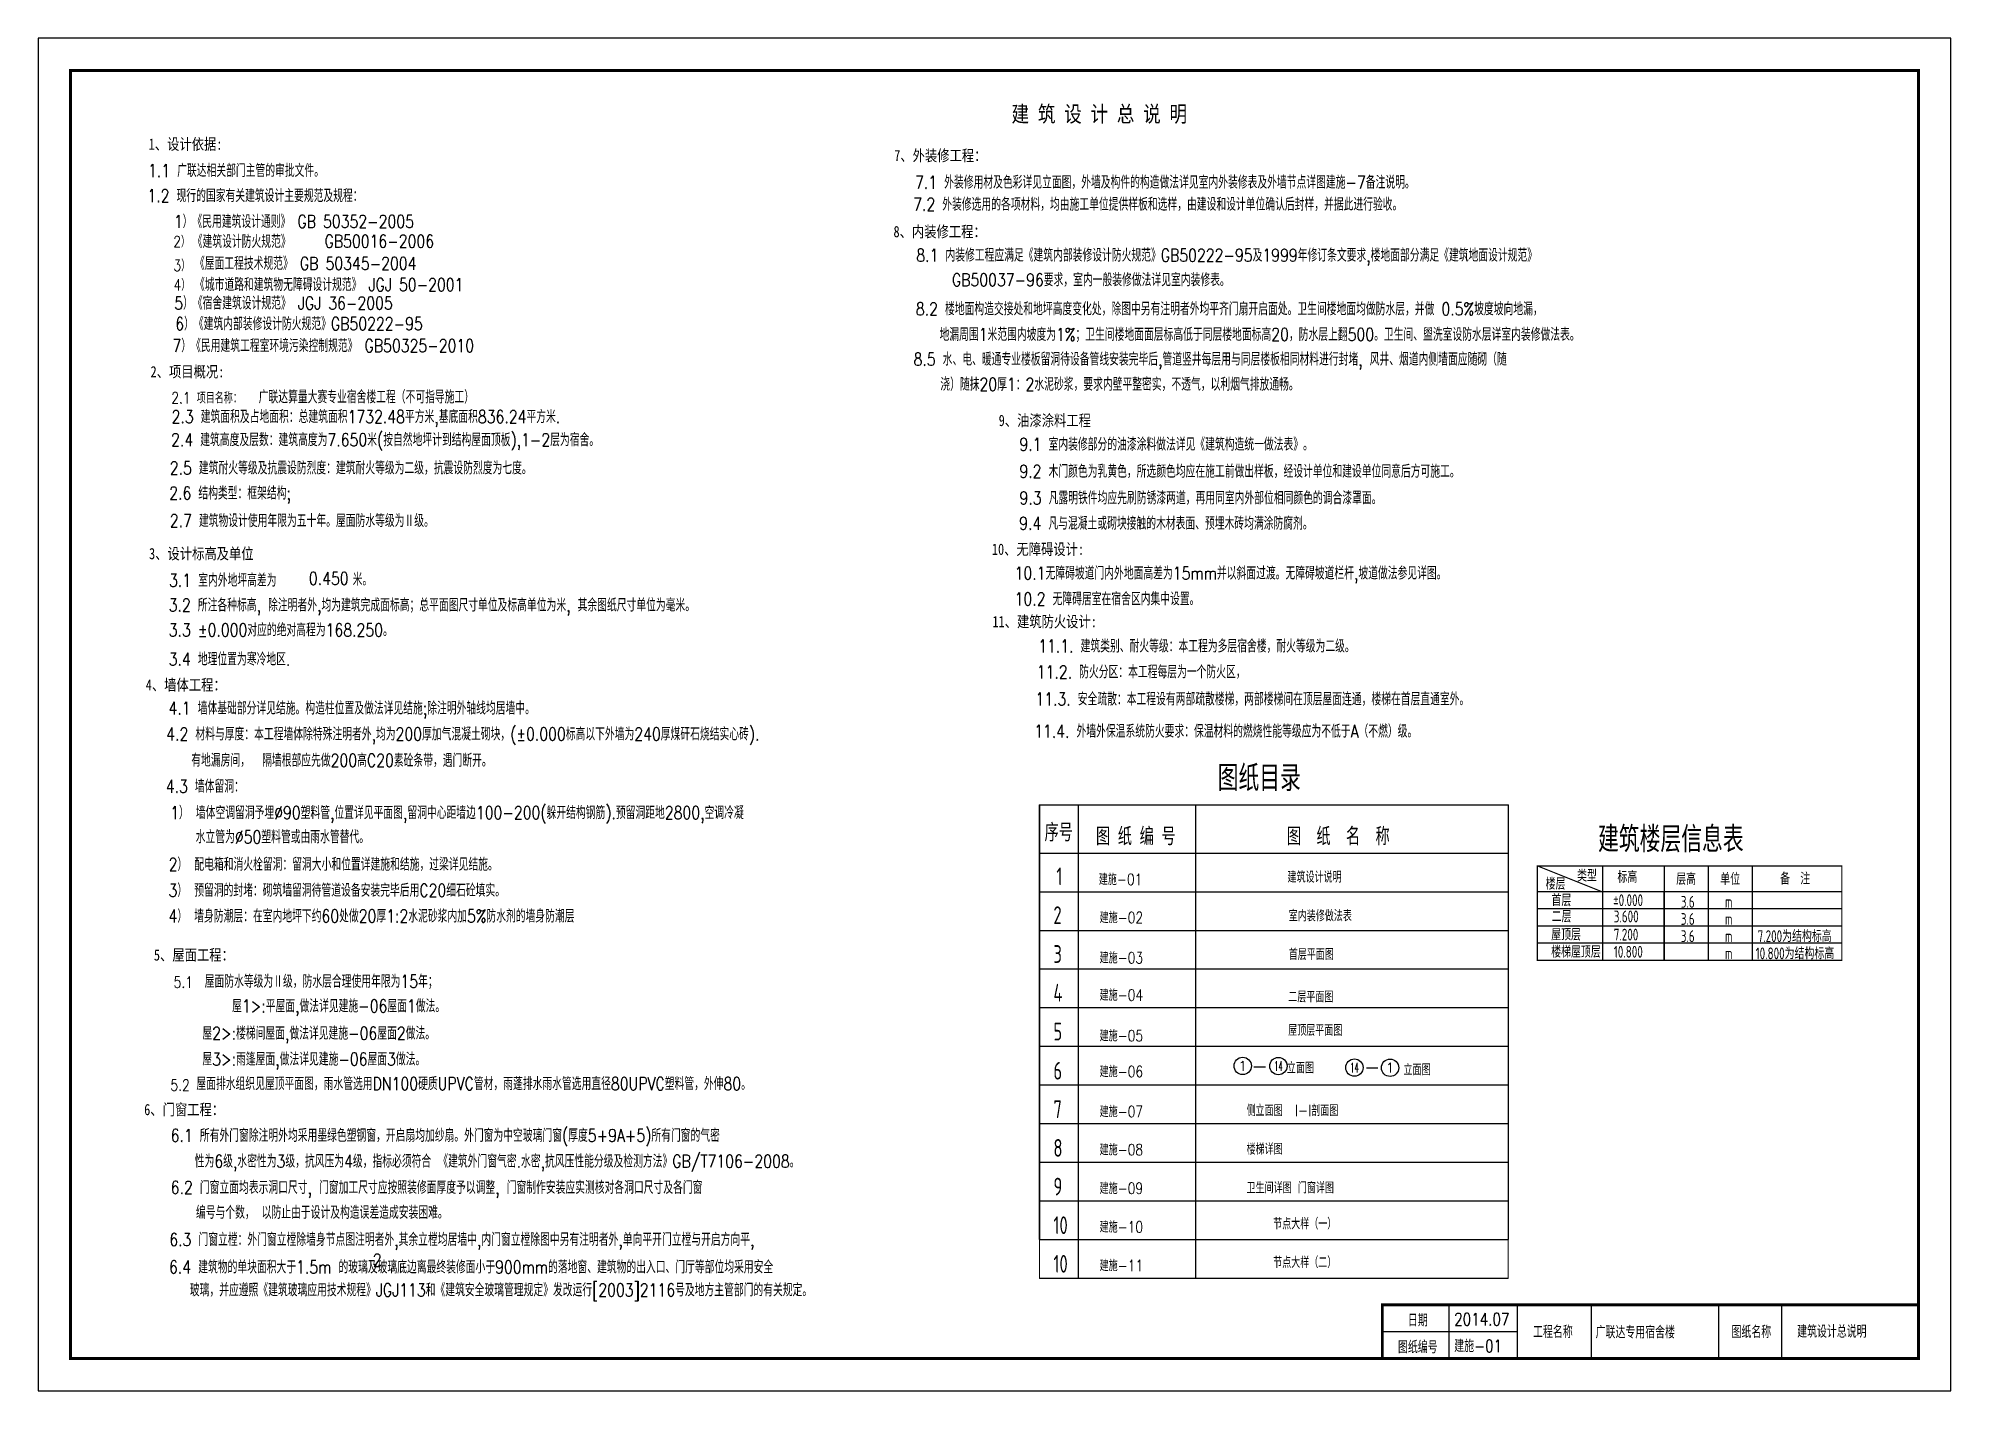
# Model space of a CAD drawing. Extents: x -105837 to 547563, y 466041 to 508041.
# Drawn here: x -105837 to -46437, y 466041 to 508041 of the extents above; entities that cross this region are included whole.
import ezdxf
from ezdxf.enums import TextEntityAlignment as Align

# ---------------------------------------------------------------- set-up
doc = ezdxf.new("R2010")
doc.units = 0
doc.header["$LTSCALE"] = 1000
doc.header["$MEASUREMENT"] = 0
doc.layers.get('0').update_dxf_attribs({"linetype": 'CONTINUOUS'})
for name, color, linetype in [('AXIS', 3, 'CONTINUOUS'), ('AXIS_TEXT', 7, 'CONTINUOUS'), ('COLUMN', 4, 'CONTINUOUS'), ('D1', 8, 'CONTINUOUS'), ('DIM1', 3, 'CONTINUOUS'), ('PUB_TITLE', 4, 'CONTINUOUS'), ('TEXT', 7, 'CONTINUOUS'), ('图框', 4, 'CONTINUOUS'), ('文字', 7, 'CONTINUOUS')]:
    doc.layers.add(name, color=color, linetype=linetype)
doc.styles.add('1', font='ros1.shx', dxfattribs={"width": 0.7, "bigfont": 'hztxt.shx'})
doc.styles.add('COMPLEX', font='COMPLEX.shx')
doc.styles.add('y', font='simhei.ttf', dxfattribs={"width": 0.8})
doc.styles.add('国标仿宋', font='SIMPLEX.shx', dxfattribs={"width": 0.75, "bigfont": 'gbhzfs.shx'})
doc.styles.add('探索者', font='tssdeng.shx', dxfattribs={"bigfont": 'tssdchn.shx'})

msp = doc.modelspace()

# ---------------------------------------------------------------- texts
at = {"color": 7, "linetype": 'Continuous', "style": 'y', "width": 0.8}
for s, height, p in [('建 筑 设 计 总 说 明 ', 500, (-75607.82945, 505440.89606, -1134.83707)), ('1、设计依据:', 350, (-102407.55835, 504579.13594, -1134.83707)), ('7、外装修工程：', 350, (-79251.51245, 504225.39908, -61733190.5237)), ('8、内装修工程：', 350, (-79273.92786, 501862.19756, -61733190.5237)), ('2、项目概况:', 350, (-102348.72926, 497511.49021, -1134.83707)), ('9、油漆涂料工程', 350, (-76006.51016, 495998.30026, -1134.83707)), ('3、设计标高及单位', 350, (-102395.29404, 491861.8766, -1134.83707)), ('10、无障碍设计:', 350, (-76217.58626, 491998.23059, 61730920.84957)), ('11、建筑防火设计:', 350, (-76201.39696, 489751.92278, 61730920.84957)), ('4、墙体工程：', 350, (-102497.10513, 487787.04275, -61733190.5237)), ('5、屋面工程：', 350, (-102244.87255, 479398.73927, -1134.83707)), ('6、门窗工程：', 350, (-102547.41412, 474598.52766, -61733190.5237))]:
    msp.add_text(s, height=height, dxfattribs=at).set_placement(p)
at = {"style": '探索者', "width": 0.85}
for s, p in [('图纸目录 ', (-69205.8916, 484664.05018)), ('建筑楼层信息表', (-57392.23754, 482763.16277))]:
    msp.add_text(s, height=800, dxfattribs=at).set_placement(p)
at = {"layer": 'TEXT', "style": '1', "width": 0.8}
for s, height, p in [('序号', 550, (-74582.47429, 483100.8434)), ('图 纸 编 号', 550, (-72985.28598, 482980.31616)), ('图  纸  名  称', 550, (-67054.85419, 482980.31616)), ('1', 550, (-74215.10644, 481739.39064)), ('楼层', 366.685, (-59019.9798, 481600.98052)), ('类型', 366.685, (-58042.35511, 481852.04407)), ('标高', 366.685, (-56787.78492, 481811.99955)), ('层高', 366.685, (-54964.76768, 481749.53413)), ('单位', 366.685, (-53595.27928, 481749.53413)), ('备  注', 366.685, (-51736.30886, 481760.36388)), ('首层', 366.685, (-58837.41453, 481089.43899)), ('±0.000', 366.685, (-56921.94447, 481089.43899)), ('3.6', 366.685, (-54820.06638, 481040.2618)), ('m', 366.685, (-53450.57798, 481040.2618)), ('2', 550, (-74307.09994, 480533.67753)), ('二层', 366.685, (-58833.45785, 480585.63505)), ('3.600', 366.685, (-56902.66918, 480585.63505)), ('3.6', 366.685, (-54820.06638, 480506.6618)), ('m', 366.685, (-53450.57798, 480506.6618)), ('屋顶层', 366.685, (-58847.85136, 480022.45391)), ('7.200', 366.685, (-56902.66918, 480022.45391)), ('3.6', 366.685, (-54820.06638, 479973.0618)), ('m', 366.685, (-53450.57798, 479973.0618)), ('7.200为结构标高', 366.685, (-52435.69954, 479973.0618)), ('3', 550, (-74307.09994, 479327.17919)), ('楼梯屋顶层', 366.685, (-58847.85136, 479488.85391)), ('10.800', 366.685, (-56902.66918, 479488.85391)), ('m', 366.685, (-53450.57798, 479439.4618)), ('10.800为结构标高', 366.685, (-52497.16265, 479439.4618)), ('4', 550, (-74307.09994, 478126.02094)), ('5', 550, (-74307.09994, 476919.52282)), ('6', 550, (-74307.09994, 475703.43)), ('7', 550, (-74307.09994, 474506.52636)), ('8', 550, (-74307.09994, 473306.52636)), ('9', 550, (-74307.09994, 472106.52636)), ('10', 550, (-74307.09994, 470906.52636)), ('10', 550, (-74307.09994, 469706.52636))]:
    msp.add_text(s, height=height, dxfattribs=at).set_placement(p)
at = {"layer": '文字', "style": '国标仿宋', "width": 0.8}
for s, height, p in [('1.1 广联达相关部门主管的审批文件。', 400, (-102427.32751, 503731.51209, -1134.83707)), (' 7.1 外装修用材及色彩详见立面图，外墙及构件的构造做法详见室内外装修表及外墙节点详图建施-7备注说明。', 400, (-78824.01143, 503368.27073, -61733190.5237)), ('1.2 现行的国家有关建筑设计主要规范及规程：', 400, (-102445.79239, 502950.86447, -1134.83707)), ('7.2 外装修选用的各项材料，均由施工单位提供样板和选样，由建设和设计单位确认后封样，并据此进行验收。', 400, (-78663.11687, 502684.60708, -1134.83707)), ('1）《民用建筑设计通则》 GB 50352-2005', 400, (-101625.38406, 502150.59912, -1134.83707)), ('2）', 350, (-101644.8376, 501548.86469, -1134.83707)), ('《建筑设计防火规范》  ', 400, (-101038.24115, 501528.45149, -1290.6704)), (' GB50016-2006', 400, (-97163.57583, 501538.7809, -1290.6704)), ('8.1 内装修工程应满足《建筑内部装修设计防火规范》GB50222-95及1999年修订条文要求,楼地面部分满足《建筑地面设计规范》', 400, (-78566.27307, 501103.44026, -61733190.5237)), ('3）', 350, (-101637.73057, 500812.88061, -1134.83707)), ('《屋面工程技术规范》 GB 50345-2004', 400, (-100970.32957, 500847.67852, -1134.83707)), ('GB50037-96要求，室内一般装修做法详见室内装修表。', 400, (-77459.54099, 500338.80293, -61733190.5237)), ('4）', 350, (-101634.95297, 500207.7936, -1134.83707)), ('《城市道路和建筑物无障碍设计规范》 JGJ 50-2001', 400, (-100967.43, 500190.3195, -1134.83707)), ('5）《宿舍建筑设计规范》 JGJ 36-2005', 400, (-101612.73846, 499615.94692, -1134.83707)), ('8.2 楼地面构造交接处和地坪高度变化处，除图中另有注明者外均平齐门扇开启面处。卫生间楼地面均做防水层，并做 0.5%%%坡度坡向地漏，', 400, (-78578.94347, 499436.67365, -61733190.5237)), (' 6）《建筑内部装修设计防火规范》GB50222-95 ', 400, (-101801.52037, 498974.77089, -1134.83707)), ('地漏周围1米范围内坡度为1%%%；卫生间楼地面面层标高低于同层楼地面标高20，防水层上翻500。卫生间、盥洗室设防水层详室内装修做法表。', 400, (-77843.34467, 498641.71846, -61733190.5237)), ('7）《民用建筑工程室环境污染控制规范》 GB50325-2010 ', 400, (-101667.68226, 498294.65939, -1134.83707)), ('8.5 水、电、暖通专业楼板留洞待设备管线安装完毕后,管道竖井每层用与同层楼板相同材料进行封堵, 风井、烟道内侧墙面应随砌（随', 400, (-78650.38215, 497874.63792, -44897175.33644)), ('浇）随抹20厚1：2水泥砂浆，要求内壁平整密实，不透气，以利烟气排放通畅。', 400, (-77819.14998, 497095.85313, -44897175.33644)), ('2.1 项目名称：', 350, (-101704.8053, 496698.8256, -1134.83707)), ('广联达算量大赛专业宿舍楼工程（不可指导施工）', 400, (-98989.93255, 496701.22424, -1290.6704)), (' 2.3 建筑面积及占地面积：总建筑面积1732.48平方米,基底面积836.24平方米.', 400, (-101914.6925, 496088.97224, -1134.83707)), ('2.4 建筑高度及层数：建筑高度为7.650米(按自然地坪计到结构屋面顶板),1-2层为宿舍。', 400, (-101710.78948, 495371.58183, -1134.83707)), ('9.1 室内装修部分的油漆涂料做法详见《建筑构造统一做法表》。', 400, (-75362.767, 495231.66022, -1134.83707)), ('2.5 建筑耐火等级及抗震设防烈度：建筑耐火等级为二级，抗震设防烈度为七度。', 400, (-101752.51083, 494496.4256, -1134.83707)), ('9.2 木门颜色为乳黄色，所选颜色均应在施工前做出样板，经设计单位和建设单位同意后方可施工。', 400, (-75362.767, 494392.27788, -1134.83707)), ('2.6 结构类型：框架结构;', 400, (-101768.35538, 493715.61168, -1134.83707)), ('9.3 凡露明铁件均应先刷防锈漆两道，再用同室内外部位相同颜色的调合漆罩面。', 400, (-75359.4988, 493565.22426, -1134.83707)), ('2.7 建筑物设计使用年限为五十年。屋面防水等级为Ⅱ级。   ', 400, (-101751.37009, 492859.38095, -1134.83707)), ('9.4 凡与混凝土或砌块接触的木材表面、预埋木砖均满涂防腐剂。', 400, (-75368.92235, 492777.93832, -56121185.46128)), ('3.1 室内外地坪高差为', 400, (-101774.10916, 491009.53651, -1134.83707)), ('0.450', 400, (-97430.9693, 491064.58644, -1134.83707)), ('米。', 400, (-96071.148, 491037.0618, -1134.83707)), ('10.1无障碍坡道门内外地面高差为15mm并以斜面过渡。无障碍坡道栏杆,坡道做法参见详图。 ', 400, (-75511.73304, 491229.94243, 123462976.5362)), ('3.2 所注各种标高, 除注明者外,均为建筑完成面标高；总平面图尺寸单位及标高单位为米, 其余图纸尺寸单位为毫米。', 400, (-101784.4003, 490238.87089, -1134.83707)), ('10.2 无障碍居室在宿舍区内集中设置。', 400, (-75511.73304, 490429.94243, 123462976.5362)), ('3.3 %%P0.000对应的绝对高程为168.250。', 400, (-101784.4003, 489465.9385, -1134.83707)), ('3.4 地理位置为寒冷地区.', 400, (-101784.4003, 488560.2167, -1134.83707)), ('11.1. 建筑类别、耐火等级：本工程为多层宿舍楼，耐火等级为二级。', 400, (-74779.53721, 488965.54037, 61729786.0125)), ('11.2. 防火分区：本工程每层为一个防火区，', 400, (-74823.59416, 488163.46266, -2269.67413)), ('11.3. 安全疏散：本工程设有两部疏散楼梯，两部楼梯间在顶层屋面连通，楼梯在首层直通室外。', 400, (-74867.25357, 487320.05848, -2269.67413)), ('4.1 墙体基础部分详见结施。构造柱位置及做法详见结施;除注明外轴线均居墙中。', 400, (-101790.08859, 487038.50541, -61733190.5237)), ('4.2 材料与厚度：本工程墙体除特殊注明者外,均为200厚加气混凝土砌块，(%%P0.000标高以下外墙为240厚煤矸石烧结实心砖).', 400, (-101861.6052, 486233.40444, -61733190.5237)), ('11.4. 外墙外保温系统防火要求：保温材料的燃烧性能等级应为不低于A（不燃）级。', 400, (-74905.55345, 486321.55608, -2269.67413)), ('有地漏房间，', 400, (-101084.15543, 485420.76205, -61733190.5237)), ('隔墙根部应先做200高C20素砼条带，遇门断开。', 400, (-98884.09212, 485415.41233, -61733190.5237)), ('4.3 墙体留洞：', 400, (-101876.55312, 484608.58335, -61733190.5237)), ('1） 墙体空调留洞予埋∅90塑料管,位置详见平面图,留洞中心距墙边100-200(躲开结构钢筋).预留洞距地2800,空调冷凝', 400, (-101739.32087, 483792.21741, -61733190.5237)), ('水立管为∅50塑料管或由雨水管替代。', 400, (-100946.44317, 483039.4482, -1134.83707)), ('2） 配电箱和消火栓留洞：留洞大小和位置详建施和结施，过梁详见结施。', 400, (-101786.03343, 482187.27499, -61733190.5237)), ('3） 预留洞的封堵：砌筑墙留洞待管道设备安装完毕后用C20细石砼填实。', 400, (-101790.08859, 481380.7417, -61733190.5237)), ('建施-01', 350, (-72897.49075, 481745.91377)), ('建筑设计说明 ', 350, (-67036.5486, 481819.28803)), ('4） 墙身防潮层：在室内地坪下约60处做20厚1:2水泥砂浆内加5%防水剂的墙身防潮层', 400, (-101790.08859, 480580.7417, -61733190.5237)), ('建施-02', 350, (-72872.19671, 480560.34357)), ('室内装修做法表', 350, (-66999.29462, 480617.13993)), ('建施-03', 350, (-72872.19671, 479310.75618)), ('首层平面图', 350, (-66999.29462, 479417.13993)), ('5.1 ', 350, (-101630.44929, 478553.4986, -1134.83707)), ('屋面防水等级为Ⅱ级，防水层合理使用年限为15年；', 400, (-100667.94929, 478553.4986, -1134.83707)), ('建施-04', 350, (-72872.19671, 478152.68698)), ('二层平面图', 350, (-67011.54936, 478100.033)), ('屋2>:楼梯间屋面,做法详见建施-06屋面2做法。', 400, (-100737.52619, 476943.34312, -1290.6704)), ('建施-05', 350, (-72872.19671, 476892.36282)), ('屋顶层平面图', 350, (-67015.33096, 477061.56879)), ('屋3>:雨篷屋面,做法详见建施-06屋面3做法。', 400, (-100737.52619, 476138.54796, -1290.6704)), ('屋面排水组织见屋顶平面图，雨水管选用DN100硬质UPVC管材，雨蓬排水雨水管选用直径80UPVC塑料管，外伸80。', 400, (-100924.44365, 475376.08486, -1290.6704)), ('建施-06', 350, (-72872.19671, 475777.43971)), ('立面图', 350, (-67054.67752, 475894.51454)), ('立面图', 350, (-63432.46407, 475835.70841)), ('5.2', 350, (-101731.00477, 475355.17387, -1134.83707)), ('建施-07', 350, (-72872.19671, 474535.76171)), ('侧立面图  I-I剖面图   ', 350, (-68307.09509, 474570.00414)), ('6.1 所有外门窗除注明外均采用墨绿色塑钢窗，开启扇均加纱扇。外门窗为中空玻璃门窗(厚度5+9A+5)所有门窗的气密', 400, (-101722.38148, 473768.89969, -61733190.5237)), ('性为6级,水密性为3级，抗风压为4级，指标必须符合 《建筑外门窗气密.水密,抗风压性能分级及检测方法》GB/T7106-2008。', 400, (-100975.59204, 472968.89969, -61733190.5237)), ('建施-08', 350, (-72872.19671, 473352.87872)), ('楼梯详图  ', 350, (-68307.09509, 473370.00414)), ('6.2 门窗立面均表示洞口尺寸, 门窗加工尺寸应按照装修面厚度予以调整, 门窗制作安装应实测核对各洞口尺寸及各门窗', 400, (-101721.92513, 472152.87524, -61733190.5237)), ('建施-09', 350, (-72872.19671, 472152.87872)), ('卫生间详图 门窗详图', 350, (-68307.09509, 472170.00414)), ('编号与个数， 以防止由于设计及构造误差造成安装困难。', 400, (-100938.93047, 471377.38807, -61733190.5237)), ('建施-10', 350, (-72872.19671, 470952.87872)), ('节点大样（一）', 350, (-67480.15646, 471052.35563)), ('6.3 门窗立樘：外门窗立樘除墙身节点图注明者外,其余立樘均居墙中,内门窗立樘除图中另有注明者外,单向平开门立樘与开启方向平,', 400, (-101766.74527, 470536.51977, -61733190.5237)), ('6.4 建筑物的单块面积大于1.5m 的玻璃及玻璃底边离最终装修面小于900mm的落地窗、建筑物的出入口、门厅等部位均采用安全', 400, (-101774.00579, 469681.78143, -61733190.5237)), ('2', 400, (-95446.29546, 469894.71207, -1228.33707)), ('建施-11', 350, (-72872.19671, 469752.87872)), ('节点大样（二）', 350, (-67480.15646, 469852.35563)), ('玻璃，并应遵照《建筑玻璃应用技术规程》JGJ113和《建筑安全玻璃管理规定》发改运行[2003]2116号及地方主管部门的有关规定。', 400, (-101128.31752, 468970.33932, -1321.83707)), ('2014.07', 385, (-61859.26737, 468069.67468)), ('广联达专用宿舍楼', 385, (-57466.54673, 467663.7237)), ('建筑设计总说明', 385, (-51206.83687, 467686.89994)), ('建施-01', 385, (-61859.26737, 467238.07468))]:
    msp.add_text(s, height=height, dxfattribs=at).set_placement(p)
msp.add_text('屋1>:平屋面,做法详见建施-06屋面1做法。', height=400, dxfattribs=at).set_placement((-96508.02033, 477950.4576, -1290.6704), align=Align.MIDDLE)
for s, p in [('日期', (-62989.4297, 468036.1241)), ('工程名称', (-58793.65704, 467675.97785)), ('图纸名称', (-52629.73688, 467674.49886)), ('图纸编号', (-62989.4297, 467204.5241))]:
    msp.add_text(s, height=385, dxfattribs=at).set_placement(p, align=Align.CENTER)

# ---------------------------------------------------------------- blocks, each defined once
blk = doc.blocks.new('_axiso')
blk.add_circle((0, 0), 0.5)
at = {"layer": 'AXIS_TEXT', "style": 'COMPLEX', "width": 1.041667}
blk.add_attdef('A', text='', height=0.56, dxfattribs=at).set_placement((-0.25, -0.28), (0.25, -0.28), align=Align.FIT)

# ---------------------------------------------------------------- linework, layer by layer
at = {"layer": 'COLUMN', "color": 7}
for p, q in [((-68077.23669, 476102.37467), (-67724.50209, 476102.37467)), ((-64581.32022, 476067.61583), (-64228.58562, 476067.61583))]:
    msp.add_line(p, q, dxfattribs=at)
at = {"layer": 'D1', "color": 4, "linetype": 'Continuous', "const_width": 25}
msp.add_lwpolyline([(-60184.80493, 469537.66864), (-74739.45198, 469537.66864), (-74739.45198, 484237.66864), (-60184.80493, 484237.66864)], close=True, dxfattribs=at)
at = {"layer": 'D1', "color": 4, "linetype": 'Continuous'}
msp.add_lwpolyline([(-74739.45198, 470737.66864), (-74739.45198, 484237.66864), (-60184.80493, 484237.66864)], dxfattribs=at)
at = {"layer": 'DIM1', "color": 7, "linetype": 'Continuous'}
for p, q in [((-74739.45198, 484237.66864), (-60184.80493, 484237.66864)), ((-74739.45198, 482737.66864), (-60184.80493, 482737.66864)), ((-74739.45198, 481537.66864), (-60184.80493, 481537.66864)), ((-74739.45198, 480337.66864), (-60184.80493, 480337.66864)), ((-74739.45198, 479137.66864), (-60184.80493, 479137.66864)), ((-74739.45198, 477937.66864), (-60184.80493, 477937.66864)), ((-74739.45198, 476737.66864), (-60184.80493, 476737.66864)), ((-74739.45198, 475537.66864), (-60184.80493, 475537.66864)), ((-74739.45198, 474337.66864), (-60184.80493, 474337.66864)), ((-74739.45198, 473137.66864), (-60184.80493, 473137.66864)), ((-74739.45198, 473137.66864), (-60184.80493, 473137.66864)), ((-74739.45198, 471937.66864), (-60184.80493, 471937.66864)), ((-74739.45198, 470737.66864), (-60184.80493, 470737.66864)), ((-74739.45198, 470737.66864), (-60184.80493, 470737.66864)), ((-74739.45198, 469537.66864), (-60184.80493, 469537.66864))]:
    msp.add_line(p, q, dxfattribs=at)
at = {"layer": 'PUB_TITLE'}
msp.add_lwpolyline([(-105836.98424, 466040.74173), (-46436.98424, 466040.74173), (-46436.98424, 508040.74173), (-105836.98424, 508040.74173)], close=True, dxfattribs=at)
at = {"layer": 'PUB_TITLE', "const_width": 100}
msp.add_lwpolyline([(-104836.98424, 467040.74173), (-47436.98424, 467040.74173), (-47436.98424, 507040.74173), (-104836.98424, 507040.74173)], close=True, dxfattribs=at)
at = {"layer": 'TEXT'}
for p, q in [((-74739.45198, 484237.66864), (-74739.45198, 470737.66864)), ((-73539.45198, 484237.66864), (-73539.45198, 469537.66864)), ((-69894.81031, 484237.66864), (-69894.81031, 469537.66864)), ((-60184.80493, 484237.66864), (-60184.80493, 470737.66864)), ((-59273.00332, 482336.78124), (-53549.12705, 482336.78124)), ((-59273.00332, 479401.98124), (-59273.00332, 482336.78124)), ((-59273.00332, 482336.78124), (-57249.98181, 481536.38124)), ((-57249.98181, 482336.78124), (-57249.98181, 481536.38124)), ((-55342.02305, 482336.78124), (-52340.52305, 482336.78124)), ((-55342.02305, 482336.78124), (-55342.02305, 481536.38124)), ((-55342.02305, 482336.78124), (-55342.02305, 481536.38124)), ((-55342.02305, 482336.78124), (-55342.02305, 481536.38124)), ((-55342.02305, 482336.78124), (-55342.02305, 481536.38124)), ((-53972.53465, 482336.78124), (-53972.53465, 479401.98124)), ((-52863.86517, 482336.78124), (-49819.45851, 482336.78124)), ((-52603.04624, 482336.78124), (-52603.04624, 479401.98124)), ((-49819.45851, 481536.38124), (-59273.00332, 481536.38124)), ((-57249.98181, 481536.38124), (-57249.98181, 481088.15724)), ((-57249.98181, 481536.38124), (-57249.98181, 479401.98124)), ((-55342.02305, 481536.38124), (-55342.02305, 481088.15724)), ((-55342.02305, 481088.15724), (-55342.02305, 481536.38124)), ((-55342.02305, 481088.15724), (-55342.02305, 481536.38124)), ((-55342.02305, 480554.55724), (-55342.02305, 481536.38124)), ((-49819.45851, 481002.78124), (-59273.00332, 481002.78124)), ((-57249.98181, 480639.93324), (-57249.98181, 479401.98124)), ((-55342.02305, 481088.15724), (-55342.02305, 480639.93324)), ((-55342.02305, 480639.93324), (-55342.02305, 481088.15724)), ((-55342.02305, 480639.93324), (-55342.02305, 481088.15724)), ((-55342.02305, 480639.93324), (-55342.02305, 481088.15724)), ((-55342.02305, 480639.93324), (-55342.02305, 479401.98124)), ((-55342.02305, 479401.98124), (-55342.02305, 480639.93324)), ((-55342.02305, 479401.98124), (-55342.02305, 480639.93324)), ((-55342.02305, 479401.98124), (-55342.02305, 480639.93324)), ((-49819.45851, 480469.18124), (-59273.00332, 480469.18124)), ((-49819.45851, 479935.58124), (-59273.00332, 479935.58124)), ((-49819.45851, 479401.98124), (-59273.00332, 479401.98124)), ((-57249.98181, 479658.10924), (-57249.98181, 479401.98124)), ((-55342.02305, 479658.10924), (-55342.02305, 479401.98124)), ((-55342.02305, 479401.98124), (-55342.02305, 479658.10924)), ((-55342.02305, 479401.98124), (-55342.02305, 479658.10924)), ((-55342.02305, 479401.98124), (-55342.02305, 479658.10924))]:
    msp.add_line(p, q, dxfattribs=at)
at = {"layer": '图框'}
for points, const_width in [([(-59273.00332, 482336.78124), (-59273.00332, 482336.78124), (-59273.00332, 479401.98124), (-49819.45851, 479401.98124), (-49819.45851, 482336.78124), (-59273.00332, 482336.78124), (-59273.00332, 482336.78124), (-59273.00332, 479401.98124)], 40), ([(-59273.00332, 479401.98124), (-59273.00332, 482336.78124), (-49819.45851, 482336.78124), (-49819.45851, 479401.98124)], 16.6675)]:
    msp.add_lwpolyline(points, dxfattribs=dict(at, const_width=const_width))
at = {"layer": '文字'}
for p, q in [((-62027.14399, 468703.94173), (-62027.14399, 467040.74173)), ((-59901.94399, 468703.94173), (-59901.94399, 467040.74173)), ((-57600.76496, 468703.94173), (-57600.76496, 467040.74173)), ((-53654.79641, 468703.94173), (-53654.79641, 467040.74173)), ((-51690.47103, 468703.94173), (-51690.47103, 467040.74173)), ((-59901.94399, 467872.34173), (-64091.46163, 467872.34173))]:
    msp.add_line(p, q, dxfattribs=at)
at = {"layer": '文字', "const_width": 92.4}
msp.add_lwpolyline([(-64091.46163, 468703.94173), (-64091.46163, 467040.74173), (-47436.98424, 467040.74173), (-47436.98424, 468703.94173)], close=True, dxfattribs=at)

# ---------------------------------------------------------------- block references
at = {"layer": 'AXIS'}
ref = msp.add_blockref('_axiso', (-68428.19786, 476129.03487, 289.97426), dxfattribs=dict(at, xscale=539.1360000000001, yscale=539.1360000000001, zscale=539.1360000000001))
ref.add_attrib('A', '1', dxfattribs={"layer": 'AXIS_TEXT', "height": 301.91616, "style": 'COMPLEX', "width": 2.083333}).set_placement((-68562.98186, 475978.07679, 289.97426), (-68293.41386, 475978.07679, 289.97426), align=Align.FIT)
ref = msp.add_blockref('_axiso', (-67319.85376, 476122.23162, 289.97426), dxfattribs=dict(at, xscale=539.1360000000001, yscale=539.1360000000001, zscale=539.1360000000001))
ref.add_attrib('A', '14', dxfattribs={"layer": 'AXIS_TEXT', "height": 301.91616, "style": 'COMPLEX', "width": 0.604839}).set_placement((-67454.63776, 475971.27354, 289.97426), (-67185.06976, 475971.27354, 289.97426), align=Align.FIT)
ref = msp.add_blockref('_axiso', (-64957.61384, 476076.10936, 289.97426), dxfattribs=dict(at, xscale=539.1360000000001, yscale=539.1360000000001, zscale=539.1360000000001))
ref.add_attrib('A', '14', dxfattribs={"layer": 'AXIS_TEXT', "height": 301.91616, "style": 'COMPLEX', "width": 0.604839}).set_placement((-65092.39784, 475925.15128, 289.97426), (-64822.82984, 475925.15128, 289.97426), align=Align.FIT)
ref = msp.add_blockref('_axiso', (-63849.26974, 476069.3061, 289.97426), dxfattribs=dict(at, xscale=539.1360000000001, yscale=539.1360000000001, zscale=539.1360000000001))
ref.add_attrib('A', '1', dxfattribs={"layer": 'AXIS_TEXT', "height": 301.91616, "style": 'COMPLEX', "width": 2.083333}).set_placement((-63984.05374, 475918.34802, 289.97426), (-63714.48574, 475918.34802, 289.97426), align=Align.FIT)

msp.set_redraw_order([(e.dxf.handle, doc.entitydb.next_handle()) for e in msp.query("TEXT MTEXT ATTDEF DIMENSION ARC_DIMENSION")])  # texts and dimensions are drawn at this point

doc.saveas('drawing.dxf')
